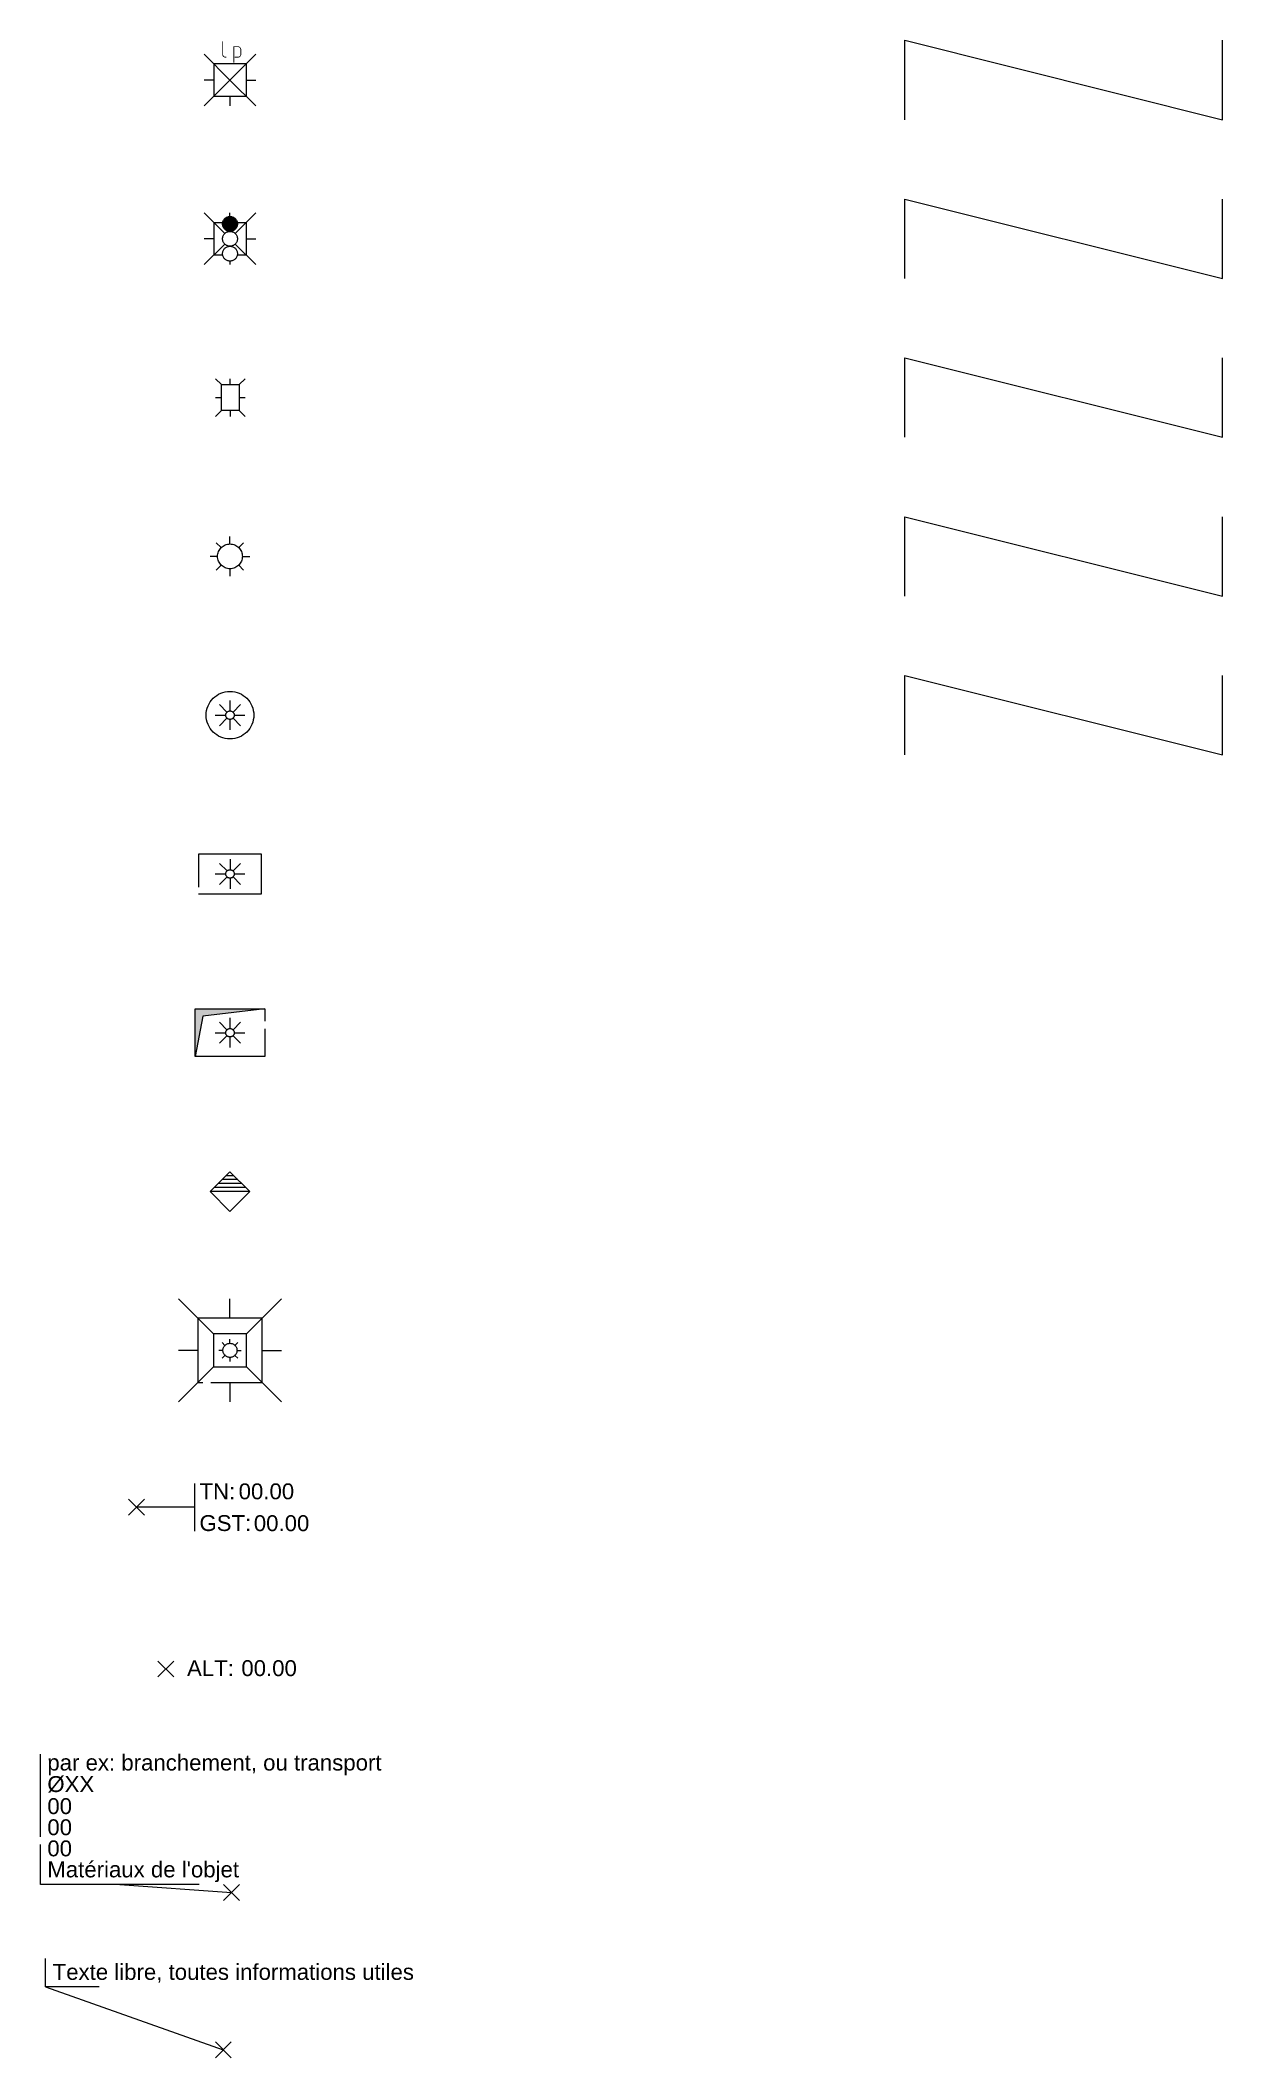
# Model space of a CAD drawing. Header units: metres. Extents: x 3068 to 3311, y 1718 to 1911.
# Drawn here: x 3119.66 to 3134.55, y 1824.65 to 1850.06 of the extents above; entities that cross this region are included whole.
import ezdxf
from ezdxf.enums import TextEntityAlignment as Align

# ---------------------------------------------------------------- set-up
doc = ezdxf.new("R2010")
doc.units = ezdxf.units.M
doc.header["$PDMODE"] = 3
doc.header["$PDSIZE"] = 0.1
doc.linetypes.add('Socle_Continu', pattern=[2.5, 2.5, 0])
for name, color, linetype, lineweight in [('ECPUB_SCI', 30, 'Socle_Continu', 13), ('ECPUB_SCS', 30, 'Socle_Continu', 13), ('ECPUB_SCT', 30, 'Socle_Continu', 13)]:
    doc.layers.add(name, color=color, linetype=linetype, lineweight=lineweight)
doc.styles.add('Reseaux', font='arial.ttf')
doc.styles.get("Standard").update_dxf_attribs({"font": 'arial.ttf'})
doc.linetypes.add('GL_0501', pattern='A,3,-0.1,0.1,-0.1,0.1,-0.254,["☼",Standard,S=0.254,R=0,X=-0.15,Y=-0.127],-0.254,0.1,-0.1,0.1,-0.1', length=4.308)
doc.linetypes.add('GL_0502', pattern='A,3,-0.1,0.1,-0.1,0.1,-0.381,["|☼|",Standard,S=0.254,R=0,X=-0.254,Y=-0.127],-0.381,0.1,-0.1,0.1,-0.1', length=4.562)
doc.linetypes.add('GL_0503', pattern='A,3,-0.1,0.1,-0.1,0.4,-0.254,["☼",Standard,S=0.254,R=0,X=-0.15,Y=-0.127],-0.254,0.4,-0.1,0.1,-0.1', length=4.908)
doc.linetypes.add('GL_0504', pattern='A,3,-0.1,0.1,-0.1,0.4,-0.381,["|☼|",Standard,S=0.254,R=0,X=-0.254,Y=-0.127],-0.381,0.4,-0.1,0.1,-0.1', length=5.162)
doc.linetypes.add('GL_0505', pattern='A,4,-0.254,["| |",Standard,S=0.254,R=0,X=-0.127,Y=-0.1],-0.254', length=4.508)

# ---------------------------------------------------------------- blocks, each defined once
blk = doc.blocks.new('GP_0489')
at = {"layer": 'ECPUB_SCS', "linetype": 'Socle_Continu'}
for p, q in [((-0.65, 0.65), (-0.206, 0.206)), ((0, 0.406), (0, 0.65)), ((0.206, 0.206), (0.65, 0.65)), ((-0.406, 0), (-0.65, 0)), ((-0.089, 0), (-0.142, 0)), ((-0.063, 0.063), (-0.097, 0.097)), ((0, 0.089), (0, 0.142)), ((0.063, 0.063), (0.097, 0.097)), ((0.089, 0), (0.142, 0)), ((0.406, 0), (0.65, 0)), ((-0.206, -0.206), (-0.65, -0.65)), ((-0.097, -0.097), (-0.063, -0.063)), ((0, -0.089), (0, -0.142)), ((0.063, -0.063), (0.097, -0.097)), ((0.65, -0.65), (0.206, -0.206)), ((0, -0.406), (0, -0.65))]:
    blk.add_line(p, q, dxfattribs=at)
at = {"layer": 'ECPUB_SCS', "linetype": 'Socle_Continu', "flags": 128}
for points in [[(0.406, -0.406), (0.406, 0.406), (-0.406, 0.406), (-0.406, -0.406)], [(0.206, -0.206), (0.206, 0.206), (-0.206, 0.206), (-0.206, -0.206)]]:
    blk.add_lwpolyline(points, close=True, dxfattribs=at)
at = {"layer": 'ECPUB_SCS', "linetype": 'Socle_Continu'}
blk.add_circle((0, 0), 0.0886, dxfattribs=at)
at = {"layer": 'ECPUB_SCS', "linetype": 'Socle_Continu', "flags": 9}
for tag, p in [('ID', (1.047, 0.608)), ('NATURE', (1.047, 0.287)), ('FAMILLE', (1.047, -0.035)), ('CALQUE', (1.047, -0.356)), ('PCRS', (1.047, -0.677))]:
    blk.add_attdef(tag, p, '', height=0.2, dxfattribs=at)
blk = doc.blocks.new('GP_0485')
at = {"layer": 'ECPUB_SCS', "linetype": 'Socle_Continu'}
for p, q in [((-0.186, 0), (-0.053, 0)), ((-0.133, 0.133), (-0.038, 0.038)), ((0, 0.186), (0, 0.053)), ((0.133, 0.133), (0.038, 0.038)), ((0.053, 0), (0.186, 0)), ((-0.133, -0.133), (-0.038, -0.038)), ((0, -0.053), (0, -0.186)), ((0, -0.106), (0, -0.186)), ((0.133, -0.133), (0.038, -0.038))]:
    blk.add_line(p, q, dxfattribs=at)
for radius in [0.3, 0.0532]:
    blk.add_circle((0, 0), radius, dxfattribs=at)
at = {"layer": 'ECPUB_SCS', "linetype": 'Socle_Continu', "flags": 9}
for tag, p in [('ID', (0.661, 0.592)), ('NATURE', (0.661, 0.271)), ('FAMILLE', (0.661, -0.051)), ('CALQUE', (0.661, -0.372)), ('PCRS', (0.661, -0.693))]:
    blk.add_attdef(tag, p, '', height=0.2, dxfattribs=at)
blk = doc.blocks.new('GP_0484')
at = {"layer": 'ECPUB_SCS', "linetype": 'Socle_Continu'}
for p, q in [((-0.156, 0), (-0.25, 0)), ((-0.11, 0.111), (-0.172, 0.172)), ((0, 0.156), (0, 0.25)), ((0.11, 0.11), (0.172, 0.172)), ((0.156, 0), (0.25, 0)), ((-0.172, -0.172), (-0.11, -0.11)), ((0, -0.156), (0, -0.25)), ((0.111, -0.11), (0.172, -0.172))]:
    blk.add_line(p, q, dxfattribs=at)
blk.add_circle((0, 0), 0.156, dxfattribs=at)
at = {"layer": 'ECPUB_SCS', "linetype": 'Socle_Continu', "flags": 9}
for tag, p in [('ID', (0.628, 0.552)), ('NATURE', (0.628, 0.23)), ('FAMILLE', (0.628, -0.091)), ('CALQUE', (0.628, -0.412)), ('PCRS', (0.628, -0.733))]:
    blk.add_attdef(tag, p, '', height=0.2, dxfattribs=at)
blk = doc.blocks.new('GP_0482')
at = {"layer": 'ECPUB_SCS', "linetype": 'Socle_Continu'}
h = blk.add_hatch(color=256, dxfattribs=at)
h.dxf.hatch_style = 1
edge = h.paths.add_edge_path()
edge.add_arc((0, 0.188), 0.0937, 0, 360)
for p, q in [((-0.325, 0.325), (-0.066, 0.066)), ((0, 0.281), (0, 0.325)), ((0.066, 0.066), (0.325, 0.325)), ((-0.203, 0), (-0.325, 0)), ((-0.092, 0.203), (-0.203, 0.203)), ((-0.203, 0.203), (-0.203, -0.203)), ((0.203, 0.203), (0.092, 0.203)), ((0.203, 0.203), (0.203, -0.203)), ((0.203, 0), (0.325, 0)), ((-0.066, -0.066), (-0.325, -0.325)), ((-0.203, -0.203), (-0.092, -0.203)), ((0.325, -0.325), (0.066, -0.066)), ((0.092, -0.203), (0.203, -0.203)), ((0, -0.281), (0, -0.325))]:
    blk.add_line(p, q, dxfattribs=at)
for centre in [(0, 0.188), (0, 0), (0, -0.187)]:
    blk.add_circle(centre, 0.0937, dxfattribs=at)
at = {"layer": 'ECPUB_SCS', "linetype": 'Socle_Continu', "flags": 9}
for tag, p in [('ID', (0.749, 0.559)), ('NATURE', (0.749, 0.237)), ('FAMILLE', (0.749, -0.084)), ('CALQUE', (0.749, -0.405)), ('PCRS', (0.749, -0.726))]:
    blk.add_attdef(tag, p, '', height=0.2, dxfattribs=at)
blk = doc.blocks.new('GP_0481')
at = {"layer": 'ECPUB_SCS', "linetype": 'Socle_Continu'}
for p, q in [((-0.325, 0.325), (0, 0)), ((0, 0), (0.325, 0.325)), ((0, 0), (-0.325, -0.325)), ((-0.203, 0), (-0.325, 0)), ((0.203, 0.203), (-0.203, 0.203)), ((-0.203, 0.203), (-0.203, -0.203)), ((0.325, -0.325), (0, 0)), ((0.203, 0.203), (0.203, -0.203)), ((0.203, 0), (0.325, 0)), ((-0.203, -0.203), (0.203, -0.203)), ((0, -0.203), (0, -0.325))]:
    blk.add_line(p, q, dxfattribs=at)
at = {"layer": 'ECPUB_SCS', "linetype": 'Socle_Continu', "const_width": 0.01, "flags": 128}
for points in [[(-0.092, 0.487), (-0.092, 0.321, 0.378783), (-0.059, 0.287), (-0.048, 0.287)], [(0.048, 0.22), (0.048, 0.42), (0.098, 0.42, -0.410802), (0.137, 0.381), (0.137, 0.323, -0.396178), (0.098, 0.287), (0.059, 0.287)]]:
    blk.add_lwpolyline(points, format="xyb", dxfattribs=at)
at = {"layer": 'ECPUB_SCS', "linetype": 'Socle_Continu', "flags": 9}
for tag, p in [('ID', (0.722, 0.587)), ('NATURE', (0.722, 0.266)), ('FAMILLE', (0.722, -0.055)), ('CALQUE', (0.722, -0.377)), ('PCRS', (0.722, -0.698))]:
    blk.add_attdef(tag, p, '', height=0.2, dxfattribs=at)
blk = doc.blocks.new('GP_0483')
at = {"layer": 'ECPUB_SCS', "linetype": 'Socle_Continu'}
for p, q in [((-0.182, 0.238), (-0.107, 0.163)), ((-0.182, 0), (-0.107, 0)), ((-0.107, 0.163), (0.118, 0.163)), ((-0.107, -0.162), (-0.107, 0.163)), ((0.006, 0.163), (0.006, 0.238)), ((0.118, 0.163), (0.193, 0.238)), ((0.118, 0.163), (0.118, -0.162)), ((0.118, 0), (0.193, 0)), ((-0.182, -0.237), (-0.107, -0.162)), ((0.118, -0.162), (-0.107, -0.162)), ((0.006, -0.162), (0.006, -0.237)), ((0.118, -0.162), (0.193, -0.237))]:
    blk.add_line(p, q, dxfattribs=at)
at = {"layer": 'ECPUB_SCS', "linetype": 'Socle_Continu', "flags": 9}
for tag, p in [('ID', (0.717, 0.549)), ('NATURE', (0.717, 0.228)), ('FAMILLE', (0.717, -0.094)), ('CALQUE', (0.717, -0.415))]:
    blk.add_attdef(tag, p, '', height=0.2, dxfattribs=at)
blk = doc.blocks.new('GP_0486')
at = {"layer": 'ECPUB_SCS', "linetype": 'Socle_Continu'}
for p, q in [((0.263, 0.383), (0.358, 0.288)), ((0.396, 0.436), (0.396, 0.303)), ((0.528, 0.383), (0.433, 0.288)), ((0.21, 0.25), (0.342, 0.25)), ((0.263, 0.117), (0.358, 0.212)), ((0.396, 0.197), (0.396, 0.064)), ((0.396, 0.144), (0.396, 0.064)), ((0.528, 0.117), (0.433, 0.212)), ((0.449, 0.25), (0.582, 0.25))]:
    blk.add_line(p, q, dxfattribs=at)
at = {"layer": 'ECPUB_SCS', "linetype": 'Socle_Continu', "flags": 128}
blk.add_lwpolyline([(0, 0), (0.791, 0), (0.791, 0.5), (0, 0.5)], close=True, dxfattribs=at)
at = {"layer": 'ECPUB_SCS', "linetype": 'Socle_Continu'}
blk.add_circle((0.395, 0.25), 0.0532, dxfattribs=at)
at = {"layer": 'ECPUB_SCS', "linetype": 'Socle_Continu', "flags": 9}
for tag, p in [('ID', (1.156, 0.769)), ('NATURE', (1.156, 0.447)), ('FAMILLE', (1.156, 0.126)), ('CALQUE', (1.156, -0.195)), ('PCRS', (1.156, -0.516))]:
    blk.add_attdef(tag, p, '', height=0.2, dxfattribs=at)
blk = doc.blocks.new('GP_0487')
at = {"layer": 'ECPUB_SCS', "linetype": 'Socle_Continu'}
blk.add_hatch(color=256, dxfattribs=at).paths.add_polyline_path([(0.093, 0.509), (0, 0), (0, 0.6), (0.874, 0.6)])
for p, q in [((0.251, 0.3), (0.384, 0.3)), ((0.304, 0.433), (0.399, 0.338)), ((0.304, 0.167), (0.399, 0.262)), ((0.437, 0.486), (0.437, 0.353)), ((0.57, 0.433), (0.475, 0.338)), ((0.57, 0.167), (0.475, 0.262)), ((0.49, 0.3), (0.623, 0.3)), ((0.437, 0.247), (0.437, 0.114)), ((0.437, 0.194), (0.437, 0.114))]:
    blk.add_line(p, q, dxfattribs=at)
at = {"layer": 'ECPUB_SCS', "linetype": 'Socle_Continu', "flags": 128}
blk.add_lwpolyline([(0.874, 0), (0, 0), (0, 0.6), (0.874, 0.6)], close=True, dxfattribs=at)
at = {"layer": 'ECPUB_SCS', "linetype": 'Socle_Continu'}
blk.add_lwpolyline([(0.093, 0.509), (0, 0), (0, 0.6), (0.874, 0.6)], close=True, dxfattribs=at)
blk.add_circle((0.437, 0.3), 0.0532, dxfattribs=at)
at = {"layer": 'ECPUB_SCS', "linetype": 'Socle_Continu', "flags": 9}
for tag, p in [('ID', (1.167, 0.854)), ('NATURE', (1.167, 0.533)), ('FAMILLE', (1.167, 0.212)), ('CALQUE', (1.167, -0.109)), ('PCRS', (1.167, -0.431))]:
    blk.add_attdef(tag, p, '', height=0.2, dxfattribs=at)
blk = doc.blocks.new('GP_0488')
at = {"layer": 'ECPUB_SCS', "linetype": 'Socle_Continu'}
for p, q in [((0.25, 0), (-0.25, 0)), ((0.2, 0.05), (-0.2, 0.05)), ((0.15, 0.1), (-0.15, 0.1)), ((0.1, 0.15), (-0.1, 0.15)), ((0.05, 0.2), (-0.05, 0.2))]:
    blk.add_line(p, q, dxfattribs=at)
at = {"layer": 'ECPUB_SCS', "linetype": 'Socle_Continu', "flags": 128}
blk.add_lwpolyline([(0, -0.25), (-0.25, 0), (0, 0.25), (0.25, 0)], close=True, dxfattribs=at)
at = {"layer": 'ECPUB_SCS', "linetype": 'Socle_Continu', "flags": 9}
for tag, p in [('ID', (0.714, 0.589)), ('NATURE', (0.714, 0.267)), ('FAMILLE', (0.714, -0.054)), ('CALQUE', (0.714, -0.375)), ('PCRS', (0.714, -0.697))]:
    blk.add_attdef(tag, p, '', height=0.2, dxfattribs=at)
blk = doc.blocks.new('*U296')
at = {"layer": 'ECPUB_SCI', "linetype": 'Socle_Continu'}
blk.add_line((-1.406, 0.102), (0, 0), dxfattribs=at)
at = {"layer": 'ECPUB_SCI', "linetype": 'Socle_Continu', "flags": 128}
blk.add_lwpolyline([(-0.406, 0.102), (-2.406, 0.102), (-2.406, 1.741)], dxfattribs=at)
at = {"layer": 'ECPUB_SCI', "linetype": 'Socle_Continu'}
blk.add_point((0, 0), dxfattribs=at)
for tag, p in [('TYPE', (-2.318, 1.536)), ('DIAM', (-2.318, 1.265)), ('NBR', (-2.318, 0.987)), ('LARG', (-2.318, 0.721)), ('HAUT', (-2.318, 0.455)), ('MATER', (-2.318, 0.19))]:
    blk.add_attdef(tag, p, '', height=0.2, dxfattribs=at)
at = {"layer": 'ECPUB_SCI', "linetype": 'Socle_Continu', "flags": 9}
for tag, p in [('ID', (2.47, 1.418)), ('NATURE', (2.47, 1.097)), ('FAMILLE', (2.47, 0.776)), ('CALQUE', (2.47, 0.454))]:
    blk.add_attdef(tag, p, '', height=0.2, dxfattribs=at)
blk = doc.blocks.new('*U298')
at = {"layer": 'ECPUB_SCI', "linetype": 'Socle_Continu'}
blk.add_line((-2.238, 0.792), (0, 0), dxfattribs=at)
at = {"layer": 'ECPUB_SCI', "linetype": 'Socle_Continu', "flags": 128}
blk.add_lwpolyline([(-1.565, 0.792), (-2.238, 0.792), (-2.238, 1.149)], dxfattribs=at)
at = {"layer": 'ECPUB_SCI', "linetype": 'Socle_Continu'}
blk.add_point((0, 0), dxfattribs=at)
blk.add_attdef('TXT', (-2.149, 0.88), '', height=0.2, dxfattribs=at)
at = {"layer": 'ECPUB_SCI', "linetype": 'Socle_Continu', "flags": 9}
for tag, p in [('ID', (1.967, 0.144)), ('NATURE', (1.967, -0.177)), ('FAMILLE', (1.967, -0.499)), ('CALQUE', (1.967, -0.82)), ('PCRS', (1.967, -1.141))]:
    blk.add_attdef(tag, p, '', height=0.2, dxfattribs=at)
blk = doc.blocks.new('*U316')
at = {"layer": 'ECPUB_SCI', "linetype": 'Socle_Continu'}
blk.add_line((0.733, 0), (0, 0), dxfattribs=at)
at = {"layer": 'ECPUB_SCI', "linetype": 'Socle_Continu', "flags": 128}
blk.add_lwpolyline([(0.733, -0.3), (0.733, 0.3)], dxfattribs=at)
at = {"layer": 'ECPUB_SCI', "linetype": 'Socle_Continu'}
blk.add_point((0, 0), dxfattribs=at)
at = {"layer": 'ECPUB_SCI', "linetype": 'Socle_Continu', "char_height": 0.2, "attachment_point": 4}
for s, insert in [('TN:', (0.793, 0.2)), ('GST:', (0.793, -0.201))]:
    blk.add_mtext_dynamic_manual_height_columns(s, width=0.46273, gutter_width=1, heights=[0], dxfattribs=dict(at, insert=insert))
at = {"layer": 'ECPUB_SCI', "linetype": 'Socle_Continu'}
for tag, p in [('TN', (1.286, 0.2)), ('GST', (1.477, -0.201))]:
    blk.add_attdef(tag, text='', height=0.2, dxfattribs=at).set_placement(p, align=Align.MIDDLE_LEFT)
at = {"layer": 'ECPUB_SCI', "linetype": 'Socle_Continu', "style": 'Reseaux', "flags": 9}
for tag, p in [('ID', (2.428, 0.07)), ('NATURE', (2.428, -0.251)), ('FAMILLE', (2.428, -0.573))]:
    blk.add_attdef(tag, p, '', height=0.2, dxfattribs=at)
at = {"layer": 'ECPUB_SCI', "linetype": 'Socle_Continu', "flags": 9}
blk.add_attdef('CALQUE', (2.428, -0.894), '', height=0.2, dxfattribs=at)
blk = doc.blocks.new('GP_0491')
at = {"layer": 'ECPUB_SCI', "linetype": 'Socle_Continu'}
blk.add_point((0, 0), dxfattribs=at)
at = {"layer": 'ECPUB_SCI', "linetype": 'Socle_Continu', "insert": (0.268, 0.01), "char_height": 0.2, "attachment_point": 4}
blk.add_mtext_dynamic_manual_height_columns('ALT:', width=0.46273, gutter_width=1, heights=[0], dxfattribs=at)
at = {"layer": 'ECPUB_SCI', "linetype": 'Socle_Continu'}
blk.add_attdef('ALT', text='', height=0.2, dxfattribs=at).set_placement((0.952, 0.01), align=Align.MIDDLE_LEFT)
at = {"layer": 'ECPUB_SCI', "linetype": 'Socle_Continu', "style": 'Reseaux', "flags": 9}
for tag, p in [('ID', (2.038, -0.106)), ('NATURE', (2.038, -0.427)), ('FAMILLE', (2.038, -0.748))]:
    blk.add_attdef(tag, p, '', height=0.2, dxfattribs=at)
at = {"layer": 'ECPUB_SCI', "linetype": 'Socle_Continu', "flags": 9}
for tag, p in [('CALQUE', (2.038, -1.07)), ('TYPE', (2.047, -1.358))]:
    blk.add_attdef(tag, p, '', height=0.2, dxfattribs=at)

msp = doc.modelspace()

# ---------------------------------------------------------------- linework, layer by layer
at = {"layer": 'ECPUB_SCT', "linetype": 'GL_0501', "flags": 128}
msp.add_lwpolyline([(3130.549, 1849.06), (3130.549, 1850.06), (3134.549, 1849.06), (3134.549, 1850.06)], dxfattribs=at)
at = {"layer": 'ECPUB_SCT', "linetype": 'GL_0502', "flags": 128}
msp.add_lwpolyline([(3130.549, 1847.06), (3130.549, 1848.06), (3134.549, 1847.06), (3134.549, 1848.06)], dxfattribs=at)
at = {"layer": 'ECPUB_SCT', "linetype": 'GL_0503', "flags": 128}
msp.add_lwpolyline([(3130.549, 1845.06), (3130.549, 1846.06), (3134.549, 1845.06), (3134.549, 1846.06)], dxfattribs=at)
at = {"layer": 'ECPUB_SCT', "linetype": 'GL_0504', "flags": 128}
msp.add_lwpolyline([(3130.549, 1843.06), (3130.549, 1844.06), (3134.549, 1843.06), (3134.549, 1844.06)], dxfattribs=at)
at = {"layer": 'ECPUB_SCT', "linetype": 'GL_0505', "flags": 128}
msp.add_lwpolyline([(3130.549, 1841.06), (3130.549, 1842.06), (3134.549, 1841.06), (3134.549, 1842.06)], dxfattribs=at)

# ---------------------------------------------------------------- block references
at = {"layer": 'ECPUB_SCI', "linetype": 'Socle_Continu'}
for name, p, values in [('*U316', (3120.872, 1831.584), {'TN': '00.00', 'GST': '00.00'}), ('GP_0491', (3121.24, 1829.547), {'ALT': '00.00'}), ('*U296', (3122.067, 1826.732), {'TYPE': 'par ex: branchement, ou transport', 'DIAM': 'ØXX', 'NBR': '00', 'LARG': '00', 'HAUT': '00', 'MATER': "Matériaux de l'objet"}), ('*U298', (3121.965, 1824.751), {'TXT': 'Texte libre, toutes informations utiles'})]:
    msp.add_blockref(name, p, dxfattribs=at).add_auto_attribs(values)
at = {"layer": 'ECPUB_SCS', "linetype": 'Socle_Continu'}
for name, p in [('GP_0481', (3122.049, 1849.56)), ('GP_0482', (3122.049, 1847.56)), ('GP_0483', (3122.047, 1845.56)), ('GP_0484', (3122.049, 1843.56)), ('GP_0485', (3122.049, 1841.56)), ('GP_0486', (3121.654, 1839.31)), ('GP_0487', (3121.612, 1837.26)), ('GP_0488', (3122.049, 1835.56)), ('GP_0489', (3122.049, 1833.56))]:
    msp.add_blockref(name, p, dxfattribs=at)

doc.saveas('drawing.dxf')
